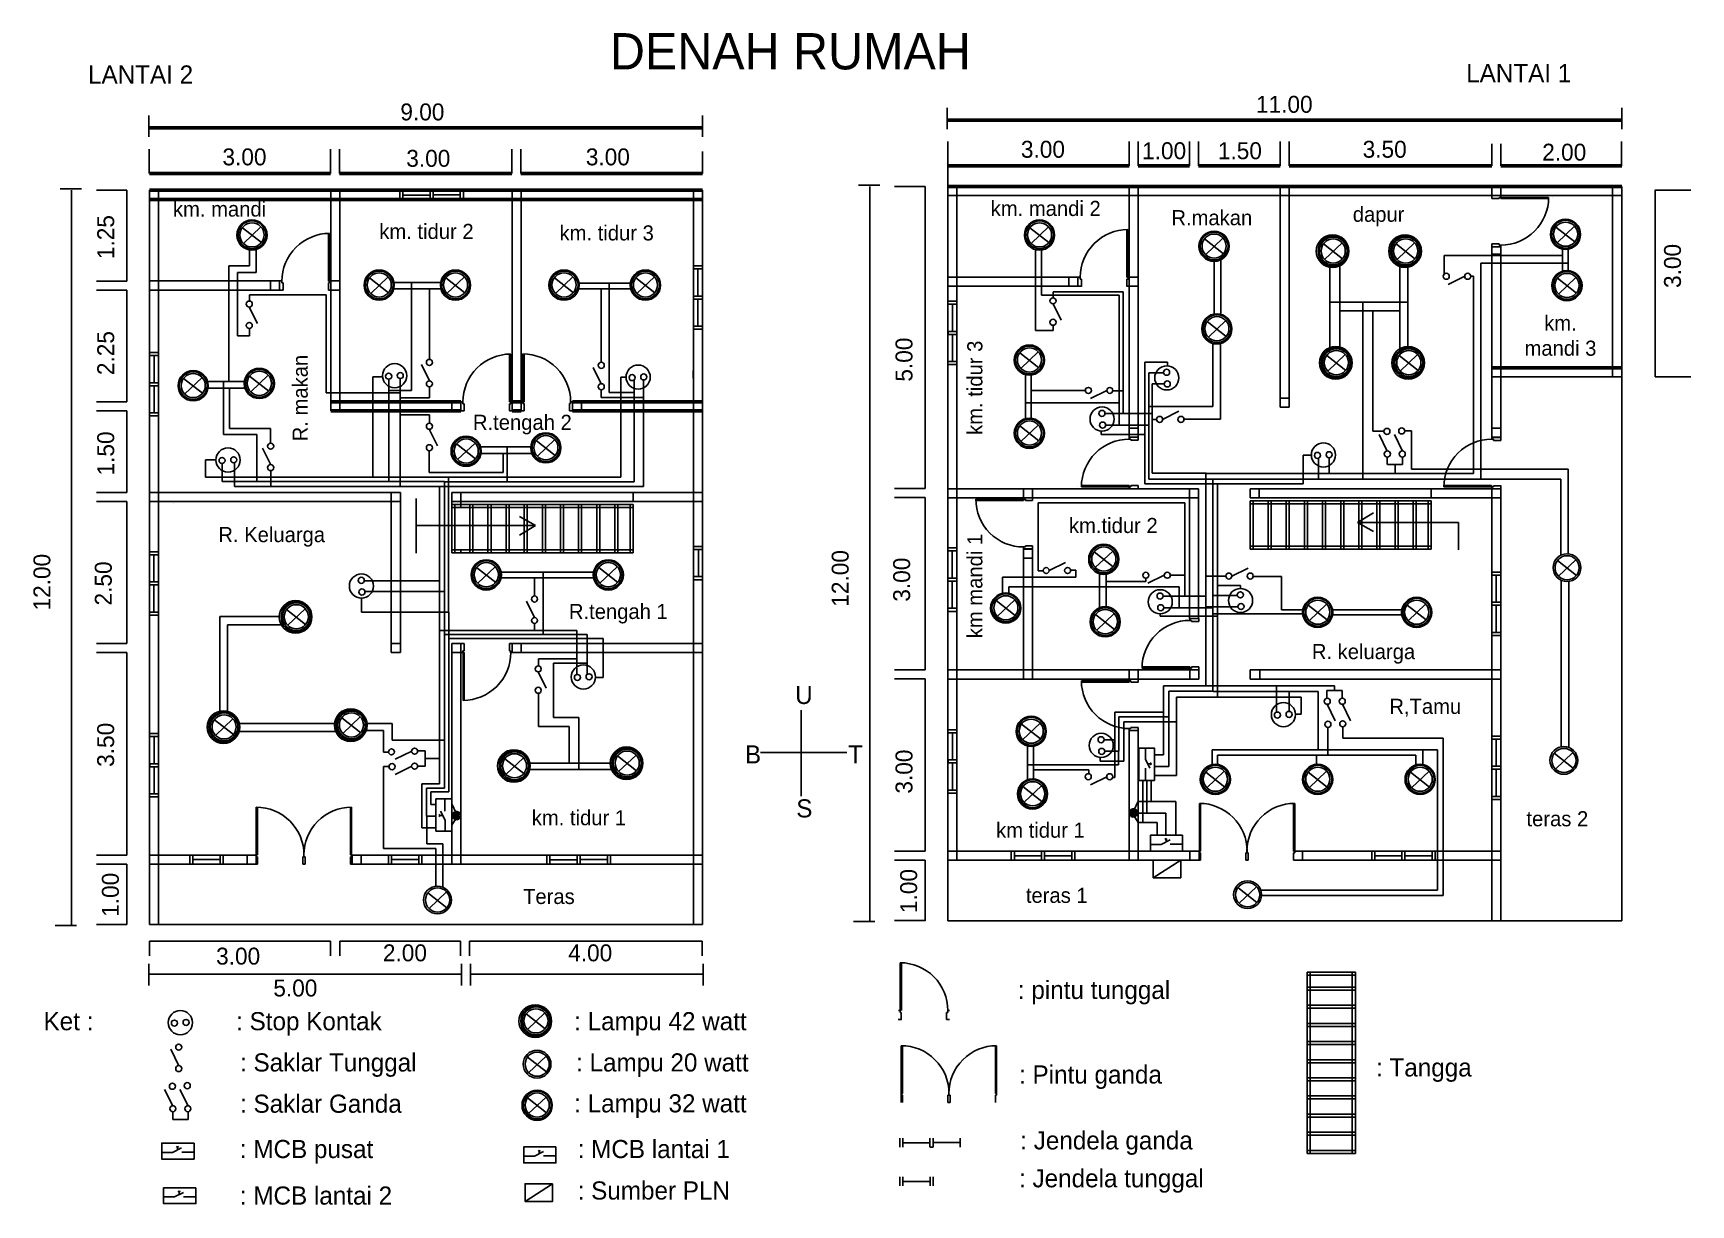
# Model space of a CAD drawing. Header units: millimetres. Extents: x 1250 to 3993, y 344 to 2283.
import ezdxf

# ---------------------------------------------------------------- set-up
doc = ezdxf.new("R2010")
doc.units = ezdxf.units.MM

msp = doc.modelspace()

# ---------------------------------------------------------------- texts
at = {"color": 7}
for s, insert, char_height, width, attachment_point in [('DENAH RUMAH', (2203.9, 2282.8), 60, 993.61, 1), ('LANTAI 2', (1340.4, 2229.4), 30, 563.491, 1), ('LANTAI 1', (3620.9, 2231.6), 30, 563.491, 1), ('11.00', (3273.1, 2179), 28, 240.553, 1), ('9.00', (1857.2, 2166.4), 28, 240.553, 1), ('3.00', (1562.8, 2092), 28, 240.553, 1), ('3.00', (1867, 2089.6), 28, 240.553, 1), ('3.00', (2164.1, 2092), 28, 240.553, 1), ('3.00', (2884.1, 2104.6), 28, 240.553, 1), ('1.00', (3084.6, 2102.2), 28, 240.553, 1), ('1.50', (3210, 2102.2), 28, 240.553, 1), ('3.50', (3449.6, 2104.6), 28, 240.553, 1), ('2.00', (3746.7, 2099.8), 28, 240.553, 1), ('km. mandi', (1558, 2004.2), 25, 563.491, 2), ('km. mandi 2', (2925.1, 2005.2), 25, 563.491, 2), ('R.makan', (3200, 1989.9), 25, 563.491, 2), ('dapur', (3476, 1995.6), 25, 563.491, 2), ('km. tidur 2', (1900.4, 1967.2), 25, 563.491, 2), ('km. tidur 3', (2198.6, 1964.7), 25, 563.491, 2), ('km.\\Pmandi 3', (3776.9, 1815.6), 25, 563.491, 2), ('R.tengah 2', (2059.1, 1651.3), 25, 563.491, 2), ('km.tidur 2', (3037, 1480.6), 25, 563.491, 2), ('R. Keluarga', (1644.3, 1465.5), 25, 563.491, 2), ('R.tengah 1', (2217.9, 1338.3), 25, 563.491, 2), ('R. keluarga', (3451, 1271.9), 25, 563.491, 2), ('R,Tamu', (3553.2, 1181.3), 25, 563.491, 2), ('km. tidur 1', (2152.7, 997), 25, 563.491, 2), ('teras 2', (3771.8, 995.3), 25, 563.491, 2), ('km tidur 1', (2916.4, 976.4), 25, 563.491, 2), ('Teras', (2103, 866.7), 25, 563.491, 2), ('teras 1', (2943.4, 868.6), 25, 563.491, 2), ('3.00', (1552.3, 769.5), 28, 240.553, 1), ('2.00', (1828.3, 774.9), 28, 240.553, 1), ('4.00', (2134.9, 774.9), 28, 240.553, 1), ('5.00', (1647, 716.7), 28, 240.553, 1), (': pintu tunggal', (2879.1, 714.6), 30, 563.491, 1), ('Ket :', (1266.7, 662.8), 30, 563.491, 1), (': Stop Kontak', (1585.4, 662.8), 30, 563.491, 1), (': Lampu 42 watt', (2144.8, 662.8), 30, 563.491, 1), (': Saklar Tunggal', (1591.9, 594.6), 30, 563.491, 1), (': Lampu 20 watt', (2148, 594.6), 30, 563.491, 1), (': Pintu ganda', (2881, 574.6), 30, 563.491, 1), (': Tangga', (3471.7, 586.3), 30, 563.491, 1), (': Saklar Ganda', (1591.9, 526.3), 30, 563.491, 1), (': Lampu 32 watt', (2144.8, 526.9), 30, 563.491, 1), (': Jendela ganda', (2883, 465.6), 30, 563.491, 1), (': MCB pusat', (1591.6, 451.3), 30, 563.491, 1), (': MCB lantai 1', (2150.6, 451.3), 30, 563.491, 1), (': Sumber PLN', (2150.6, 382.7), 30, 563.491, 1), (': Jendela tunggal', (2881, 402.9), 30, 563.491, 1), (': MCB lantai 2', (1591.6, 374.3), 30, 563.491, 1)]:
    msp.add_mtext(s, dxfattribs=dict(at, insert=insert, char_height=char_height, width=width, attachment_point=attachment_point))
at = {"color": 7, "rotation": 90}
for s, insert, char_height, width, attachment_point in [('1.25', (1355.6, 1908.8), 28, 258.553, 1), ('3.00', (3948.3, 1861.1), 28, 240.553, 1), ('2.25', (1355.6, 1716.9), 28, 258.553, 1), ('5.00', (2676.6, 1706.1), 28, 258.553, 1), ('km. tidur 3', (2795.3, 1695.9), 25, 563.491, 2), ('R. makan', (1678.9, 1678.9), 25, 563.491, 2), ('1.50', (1355.6, 1550.8), 28, 258.553, 1), ('km mandi 1', (2795.3, 1367.9), 25, 563.491, 2), ('12.00', (1250, 1327.4), 28, 258.553, 1), ('2.50', (1351.6, 1335.7), 28, 240.553, 1), ('12.00', (2571, 1333.7), 28, 258.553, 1), ('3.00', (2672.7, 1342), 28, 240.553, 1), ('3.50', (1355.5, 1068.7), 28, 240.553, 1), ('3.00', (2676.6, 1024.4), 28, 240.553, 1), ('1.00', (1363.3, 820.5), 28, 240.553, 1), ('1.00', (2684.3, 826.8), 28, 240.553, 1)]:
    msp.add_mtext(s, dxfattribs=dict(at, insert=insert, char_height=char_height, width=width, attachment_point=attachment_point))
at = {"color": 30, "char_height": 30, "width": 71.189, "attachment_point": 1}
for s, insert in [('U', (2510.5, 1202.7)), ('B', (2427.4, 1104.3)), ('T', (2598.1, 1104.3)), ('S', (2512.3, 1015))]:
    msp.add_mtext(s, dxfattribs=dict(at, insert=insert))

# ---------------------------------------------------------------- linework, layer by layer
at = {"color": 7}
for p, q in [((1441, 2146.6), (1441, 2111.2)), ((2357.2, 2146.6), (2357.2, 2111.2)), ((2762.3, 2159.2), (2762.3, 2123.8)), ((3878.6, 2159.2), (3878.6, 2123.8)), ((1441.7, 2050.6), (1441.7, 2090.7)), ((1741.7, 2050.6), (1741.7, 2090.7)), ((1756.7, 2050.6), (1756.7, 2090.7)), ((2041.7, 2050.6), (2041.7, 2090.7)), ((2056.7, 2050.6), (2056.7, 2090.7)), ((2356.9, 2050.6), (2356.9, 2087)), ((2763, 2063.2), (2763, 2103.3)), ((3063, 2063.2), (3063, 2103.3)), ((3078, 2063.2), (3078, 2103.3)), ((3163, 2063.2), (3163, 2103.3)), ((3178, 2063.2), (3178, 2103.3)), ((3313, 2063.2), (3313, 2103.3)), ((3328, 2063.2), (3328, 2103.3)), ((3663.3, 2063.2), (3663.3, 2099.6)), ((3678.3, 2063.2), (3678.3, 2099.6)), ((3878, 2063.2), (3878, 2103.3)), ((2650.8, 2031.4), (2615.4, 2031.4)), ((1329.7, 2025), (1294.3, 2025)), ((1404.6, 2022.8), (1354.1, 2022.8)), ((1404.6, 2022.7), (1404.6, 1872.3)), ((1442.2, 2022.7), (1442.2, 807.7)), ((1457.2, 2022.7), (1457.2, 807.7)), ((1742.2, 1657.7), (1742.2, 2022.7)), ((1757.2, 1657.7), (1757.2, 2022.7)), ((2042.2, 1657.7), (2042.2, 2022.7)), ((2057.2, 1657.7), (2057.2, 2022.7)), ((2342.2, 1522.7), (2342.2, 2022.7)), ((2357.2, 1522.7), (2357.2, 2022.7)), ((2725.7, 2029.2), (2675.1, 2029.2)), ((2725.7, 2029), (2725.7, 1529.2)), ((3878.2, 2014), (2763, 2014)), ((2763.2, 2029), (2763.2, 814)), ((2778.2, 2029), (2778.2, 914)), ((3063.2, 1614), (3063.2, 2029)), ((3078.2, 1614), (3078.2, 2029)), ((3313.2, 1664), (3313.2, 2029)), ((3328.2, 1664), (3328.2, 2029)), ((3663.2, 2014), (3663.2, 2029)), ((3678.3, 2014), (3663.3, 2014)), ((3663.3, 2014), (3663.3, 2009)), ((3675.3, 2009), (3663.3, 2009)), ((3678.3, 2011), (3675.3, 2011)), ((3675.3, 2011), (3675.3, 2009)), ((3678.2, 2014), (3678.2, 2029)), ((3678.3, 2014), (3678.3, 2011)), ((3678.3, 2008.9), (3678.3, 2010.9)), ((3763.3, 2010.9), (3763.3, 2010.9)), ((3763.3, 2010.9), (3763.3, 2010.9)), ((3863.2, 1713.8), (3863.2, 2029)), ((3878.2, 813.8), (3878.2, 2029)), ((3933.9, 1714.2), (3933.9, 2023.3)), ((3933.9, 2023.1), (3992.7, 2023.1)), ((3663.2, 1614), (3663.2, 1929)), ((3678.2, 1929), (3663.2, 1929)), ((3675.3, 1934), (3663.3, 1934)), ((3663.3, 1934), (3663.3, 1929)), ((3678.3, 1929), (3663.3, 1929)), ((3675.3, 1934), (3675.3, 1932)), ((3678.3, 1932), (3675.3, 1932)), ((3678.2, 1614), (3678.2, 1929)), ((3678.3, 1932), (3678.3, 1929)), ((3678.6, 1917.2), (3663.6, 1917.2)), ((1404.6, 1872.3), (1354.1, 1872.3)), ((1661.2, 1872.7), (1442, 1872.7)), ((1642.2, 1857.7), (1642.2, 1872.7)), ((1657.2, 1857.7), (1657.2, 1872.7)), ((1661.2, 1872.4), (1661.2, 1869.4)), ((1663.2, 1869.4), (1661.2, 1869.4)), ((1663.2, 1869.4), (1663.2, 1857.4)), ((1738.2, 1869.4), (1738.2, 1857.4)), ((1740.2, 1869.4), (1738.2, 1869.4)), ((1757.2, 1872.7), (1740.2, 1872.7)), ((1740.2, 1872.4), (1740.2, 1869.4)), ((2982.3, 1879), (2763, 1879)), ((2963.2, 1864), (2963.2, 1879)), ((2978.2, 1864), (2978.2, 1879)), ((2982.3, 1878.7), (2982.3, 1875.7)), ((2984.3, 1875.7), (2982.3, 1875.7)), ((2984.3, 1875.7), (2984.3, 1863.7)), ((3061.3, 1875.7), (3059.3, 1875.7)), ((3059.3, 1875.7), (3059.3, 1863.7)), ((3078.2, 1879), (3061.2, 1879)), ((3061.3, 1878.7), (3061.3, 1875.7)), ((1404.6, 1857.3), (1354.1, 1857.3)), ((1404.6, 1857.3), (1404.6, 1672.8)), ((1663.2, 1857.7), (1442, 1857.7)), ((1757.2, 1857.7), (1738.2, 1857.7)), ((2984.3, 1864), (2763, 1864)), ((3078.2, 1864), (3059.3, 1864)), ((2763.2, 1714), (2763, 1714)), ((3878.2, 1714), (3663.2, 1714)), ((3933.9, 1714.1), (3992.7, 1714.1)), ((3328.2, 1679), (3313.2, 1679)), ((1404.6, 1672.8), (1354.1, 1672.8)), ((1404.6, 1657.8), (1354.1, 1657.8)), ((1404.6, 1657.8), (1404.6, 1522.8)), ((1942.2, 1657.7), (1942.2, 1672.7)), ((1957.2, 1657.7), (1957.2, 1672.7)), ((1960.8, 1672.6), (1957.8, 1672.6)), ((1962.8, 1657.6), (1957.8, 1657.6)), ((1962.8, 1669.6), (1960.8, 1669.6)), ((1962.8, 1669.6), (1962.8, 1657.6)), ((2057.2, 1672.6), (2037.7, 1672.6)), ((2042.7, 1657.6), (2037.7, 1657.6)), ((2037.8, 1669.6), (2037.8, 1657.6)), ((2039.8, 1669.6), (2037.8, 1669.6)), ((2039.8, 1672.6), (2039.8, 1669.6)), ((2057, 1672.9), (2061.9, 1672.9)), ((2057, 1657.9), (2062, 1657.9)), ((2059.9, 1672.9), (2059.9, 1669.9)), ((2059.9, 1669.9), (2061.9, 1669.9)), ((2061.9, 1669.9), (2061.9, 1657.9)), ((2136.9, 1669.9), (2136.9, 1657.9)), ((2136.9, 1669.9), (2138.9, 1669.9)), ((2136.9, 1657.9), (2141.9, 1657.9)), ((2138.9, 1672.9), (2138.9, 1669.9)), ((2138.9, 1672.9), (2141.9, 1672.9)), ((2142.2, 1657.7), (2142.2, 1672.7)), ((2157.2, 1657.7), (2157.2, 1672.7)), ((3328.2, 1664), (3313.2, 1664)), ((3078.2, 1629), (3063.2, 1629)), ((3678.2, 1629), (3663.2, 1629)), ((3078.2, 1614), (3063.2, 1614)), ((3063.2, 1614), (3078.2, 1614)), ((3063.2, 1611), (3063.2, 1614)), ((3063.2, 1611), (3066.2, 1611)), ((3066.2, 1609), (3066.2, 1611)), ((3066.2, 1609), (3078.2, 1609)), ((3078.2, 1609), (3078.2, 1614)), ((3660, 1614.1), (3660, 1614.1)), ((3660, 1614.1), (3660, 1614.1)), ((3663, 1613.9), (3678, 1613.9)), ((3663.1, 1613.9), (3678.1, 1613.9)), ((3663.1, 1610.9), (3663.1, 1613.9)), ((3663.1, 1610.9), (3666.1, 1610.9)), ((3678.2, 1614), (3663.2, 1614)), ((3666.1, 1608.9), (3666.1, 1610.9)), ((3666.1, 1608.9), (3678.1, 1608.9)), ((3678.1, 1608.9), (3678.1, 1613.9)), ((1404.6, 1522.8), (1354.1, 1522.8)), ((1857.2, 1522.7), (1442, 1522.7)), ((1842.2, 1522.7), (1842.2, 1257.7)), ((1857.2, 1522.7), (1857.2, 1257.7)), ((1942.2, 1522.7), (2257.2, 1522.7)), ((2357.2, 1522.7), (1942.2, 1522.7)), ((1942.2, 1522.7), (1942.2, 1507.7)), ((1942.2, 1422.7), (1942.2, 1522.7)), ((1942.4, 1507.7), (1942.4, 1522.7)), ((1957.2, 1507.7), (1957.2, 1522.7)), ((1957.2, 1497.7), (1957.2, 1522.7)), ((2242.2, 1522.7), (2242.2, 1507.7)), ((2342.2, 807.7), (2342.2, 1522.7)), ((2357, 1522.7), (2357, 1522.7)), ((2357.2, 807.7), (2357.2, 1522.7)), ((2725.7, 1529.2), (2675.1, 1529.2)), ((2725.7, 1514.2), (2675.1, 1514.2)), ((2725.7, 1514.2), (2725.7, 1229.2)), ((3178.2, 1529), (2763, 1529)), ((3178.2, 1514), (2763, 1514)), ((2803.4, 1511.4), (2803.4, 1511.4)), ((2803.4, 1511.4), (2803.4, 1511.4)), ((2888.4, 1511.4), (2809.4, 1511.4)), ((2809.4, 1509.4), (2888.4, 1509.4)), ((2888.2, 1529), (2888.2, 1514)), ((2888.4, 1514.3), (2888.4, 1511.3)), ((2888.4, 1511.5), (2891.4, 1511.5)), ((2888.4, 1509.4), (2888.4, 1511.4)), ((2891.4, 1511.5), (2891.4, 1509.5)), ((2891.4, 1509.5), (2903.4, 1509.5)), ((2903.2, 1529), (2903.2, 1514)), ((2903.4, 1514.4), (2903.4, 1509.4)), ((2978.2, 1532), (2978.2, 1532)), ((2978.2, 1532), (2978.2, 1532)), ((3063.2, 1532), (3066.2, 1532)), ((3063.2, 1529), (3063.2, 1532)), ((3063.2, 1529), (3078.2, 1529)), ((3066.2, 1534), (3078.2, 1534)), ((3066.2, 1532), (3066.2, 1534)), ((3078.2, 1529), (3078.2, 1534)), ((3163.2, 1529), (3163.2, 1314)), ((3178.2, 1529), (3178.2, 1314)), ((3263.2, 1529), (3263.2, 1514)), ((3263.2, 1529), (3578.2, 1529)), ((3678.2, 1529), (3263.2, 1529)), ((3263.2, 1514), (3578.2, 1514)), ((3678.2, 1514), (3263.2, 1514)), ((3263.2, 1509), (3263.2, 1429)), ((3563.2, 1509), (3263.2, 1509)), ((3263.5, 1514), (3263.5, 1529)), ((3268.2, 1509), (3268.2, 1429)), ((3278.2, 1514), (3278.2, 1529)), ((3293.2, 1509), (3293.2, 1429)), ((3298.2, 1509), (3298.2, 1429)), ((3323.2, 1509), (3323.2, 1429)), ((3328.2, 1509), (3328.2, 1429)), ((3353.2, 1509), (3353.2, 1429)), ((3358.2, 1509), (3358.2, 1429)), ((3383.2, 1509), (3383.2, 1429)), ((3388.2, 1509), (3388.2, 1429)), ((3413.2, 1509), (3413.2, 1429)), ((3418.2, 1509), (3418.2, 1429)), ((3443.2, 1509), (3443.2, 1429)), ((3448.2, 1509), (3448.2, 1429)), ((3473.2, 1509), (3473.2, 1429)), ((3478.2, 1509), (3478.2, 1429)), ((3503.2, 1509), (3503.2, 1429)), ((3508.2, 1509), (3508.2, 1429)), ((3533.2, 1509), (3533.2, 1429)), ((3538.2, 1509), (3538.2, 1429)), ((3558.2, 1509), (3558.2, 1429)), ((3563.2, 1529), (3563.2, 1514)), ((3563.2, 1509), (3563.2, 1429)), ((3578, 1532), (3578, 1532)), ((3578, 1532), (3578, 1532)), ((3663.1, 1529), (3663.1, 1532)), ((3663.1, 1531.9), (3666.1, 1531.9)), ((3663.2, 814), (3663.2, 1529)), ((3666.1, 1533.9), (3678.1, 1533.9)), ((3666.1, 1531.9), (3666.1, 1533.9)), ((3678.1, 1529), (3678.1, 1534)), ((3678.2, 814), (3678.2, 1529)), ((1404.6, 1507.8), (1354.1, 1507.8)), ((1404.6, 1507.8), (1404.6, 1272.8)), ((1857.2, 1507.7), (1442, 1507.7)), ((1482.3, 1505.1), (1482.3, 1505.1)), ((1482.3, 1505.1), (1482.3, 1505.1)), ((1942.2, 1507.7), (2257.2, 1507.7)), ((2357.2, 1507.7), (1942.2, 1507.7)), ((1942.2, 1502.7), (1942.2, 1422.7)), ((2242.2, 1502.7), (1942.2, 1502.7)), ((2242.2, 1497.7), (1942.2, 1497.7)), ((1947.2, 1502.7), (1947.2, 1422.7)), ((1972.2, 1502.7), (1972.2, 1422.7)), ((1977.2, 1502.7), (1977.2, 1422.7)), ((2002.2, 1502.7), (2002.2, 1422.7)), ((2007.2, 1502.7), (2007.2, 1422.7)), ((2032.2, 1502.7), (2032.2, 1422.7)), ((2037.2, 1502.7), (2037.2, 1422.7)), ((2062.2, 1502.7), (2062.2, 1422.7)), ((2067.2, 1502.7), (2067.2, 1422.7)), ((2092.2, 1502.7), (2092.2, 1422.7)), ((2097.2, 1502.7), (2097.2, 1422.7)), ((2122.2, 1502.7), (2122.2, 1422.7)), ((2127.2, 1502.7), (2127.2, 1422.7)), ((2152.2, 1502.7), (2152.2, 1422.7)), ((2157.2, 1502.7), (2157.2, 1422.7)), ((2182.2, 1502.7), (2182.2, 1422.7)), ((2187.2, 1502.7), (2187.2, 1422.7)), ((2212.2, 1502.7), (2212.2, 1422.7)), ((2217.2, 1502.7), (2217.2, 1422.7)), ((2237.2, 1502.7), (2237.2, 1422.7)), ((2242.2, 1502.7), (2242.2, 1422.7)), ((3563.2, 1504), (3263.2, 1504)), ((2242.2, 1427.7), (1942.2, 1427.7)), ((1957.2, 1422.7), (1957.2, 1427.7)), ((2888.2, 1429), (2888.2, 1214)), ((2903.2, 1429), (2888.2, 1429)), ((2888.4, 1432.5), (2891.4, 1432.5)), ((2888.4, 1432.5), (2888.4, 1429.5)), ((2888.4, 1429.5), (2903.4, 1429.5)), ((2888.4, 1429.4), (2903.4, 1429.4)), ((2891.4, 1434.5), (2903.4, 1434.5)), ((2891.4, 1434.5), (2891.4, 1432.5)), ((2903.2, 1429), (2903.2, 1214)), ((2903.4, 1434.5), (2903.4, 1429.5)), ((3563.2, 1434), (3263.2, 1434)), ((3563.2, 1429), (3263.2, 1429)), ((2242.2, 1422.7), (1942.2, 1422.7)), ((2903.2, 1414), (2888.2, 1414)), ((3163.5, 1314), (3178.5, 1314)), ((3163.5, 1314), (3178.5, 1314)), ((3163.5, 1311), (3163.5, 1314)), ((3163.5, 1311), (3166.5, 1311)), ((3166.5, 1309), (3166.5, 1311)), ((3166.5, 1309), (3178.5, 1309)), ((3178.5, 1309), (3178.5, 1314)), ((1404.6, 1272.8), (1354.1, 1272.8)), ((1857.2, 1272.7), (1842.2, 1272.7)), ((1942.2, 907.7), (1942.2, 1272.7)), ((1962.8, 1272.7), (1942.2, 1272.7)), ((1957.2, 907.7), (1957.2, 1272.7)), ((1962.8, 1260.7), (1962.8, 1272.7)), ((2357.2, 1272.7), (2037.8, 1272.7)), ((2037.8, 1260.7), (2037.8, 1272.7)), ((2042.2, 1257.7), (2042.2, 1272.7)), ((2057.2, 1257.7), (2057.2, 1272.7)), ((1404.6, 1257.8), (1354.1, 1257.8)), ((1404.6, 1257.8), (1404.6, 922.8)), ((1857.2, 1257.7), (1842.2, 1257.7)), ((1960.8, 1257.7), (1942.2, 1257.7)), ((1960.8, 1257.5), (1960.8, 1260.7)), ((1960.8, 1260.7), (1962.8, 1260.7)), ((1962.9, 1257.7), (1960.9, 1257.7)), ((2037.8, 1260.7), (2039.7, 1260.7)), ((2039.7, 1260.7), (2039.7, 1257.5)), ((2357.2, 1257.7), (2039.7, 1257.7)), ((2725.7, 1229.2), (2675.1, 1229.2)), ((2725.7, 1214.2), (2675.1, 1214.2)), ((2725.7, 1214.2), (2725.7, 929.2)), ((3178.6, 1229), (2763, 1229)), ((2763.2, 1229), (3078.2, 1229)), ((2763.2, 1214), (3078.2, 1214)), ((2763.2, 1214), (3178.6, 1214)), ((3063.2, 1229), (3063.2, 1214)), ((3063.2, 1229), (3078.3, 1229)), ((3063.2, 1214), (3078.2, 1214)), ((3063.2, 1214), (3063.2, 1211)), ((3063.2, 1211), (3066.2, 1211)), ((3063.2, 1209), (3063.2, 1211)), ((3066.2, 1211), (3066.2, 1209)), ((3066.2, 1209), (3078.2, 1209)), ((3078.2, 1229), (3078.2, 1214)), ((3078.2, 1214), (3078.2, 1209)), ((3078.5, 1232), (3078.5, 1232)), ((3078.5, 1232), (3078.5, 1232)), ((3163.5, 1229.1), (3163.5, 1232.1)), ((3163.5, 1232), (3166.5, 1232)), ((3163.5, 1214), (3163.5, 1229)), ((3166.5, 1234), (3178.5, 1234)), ((3166.5, 1232), (3166.5, 1234)), ((3178.5, 1229.1), (3178.5, 1234.1)), ((3178.6, 1214), (3178.6, 1229)), ((3678.2, 1229), (3263.2, 1229)), ((3678.2, 1214), (3263.2, 1214)), ((3263.5, 1214), (3263.5, 1229)), ((3263.5, 1214), (3263.5, 1229)), ((3279.4, 1214), (3279.4, 1229)), ((3063.2, 1132), (3066.2, 1132)), ((3063.2, 1132), (3063.2, 1129)), ((3063.2, 1129), (3063.2, 914)), ((3063.2, 1129), (3078.2, 1129)), ((3063.2, 1129), (3078.2, 1129)), ((3066.2, 1134), (3078.2, 1134)), ((3066.2, 1134), (3066.2, 1132)), ((3078.2, 1134), (3078.2, 1129)), ((3078.2, 1129), (3078.2, 914)), ((1404.6, 922.8), (1354.1, 922.8)), ((1404.6, 907.8), (1354.1, 907.8)), ((1404.6, 907.8), (1404.6, 807.7)), ((1442.2, 922.7), (1618.7, 922.7)), ((1442.2, 907.7), (1620.7, 907.7)), ((1603.7, 922.7), (1603.7, 907.7)), ((1618.7, 922.9), (1618.7, 907.7)), ((1618.7, 919.9), (1620.7, 919.9)), ((1620.7, 919.9), (1620.7, 907.7)), ((1695.7, 919.9), (1695.7, 907.7)), ((1695.7, 919.9), (1697.7, 919.9)), ((1699.6, 907.7), (1695.7, 907.7)), ((1699.6, 919.9), (1697.6, 919.9)), ((1699.6, 919.9), (1699.6, 907.7)), ((1774.6, 919.9), (1774.6, 907.7)), ((1776.6, 919.9), (1774.6, 919.9)), ((2357.1, 907.7), (1774.6, 907.7)), ((1776.6, 922.9), (1776.6, 919.9)), ((2357.1, 922.7), (1776.6, 922.7)), ((1777.2, 922.7), (1858, 922.7)), ((1777.2, 907.7), (1777.2, 922.7)), ((1777.2, 907.7), (1860.3, 907.7)), ((1792.2, 907.7), (1792.2, 922.7)), ((2725.7, 929.2), (2675.1, 929.2)), ((2725.7, 914.2), (2675.1, 914.2)), ((2725.7, 914.2), (2725.7, 814)), ((2763.2, 929), (3179, 929)), ((2763.2, 914), (3181.3, 914)), ((3163.5, 929), (3163.5, 914)), ((3179, 929), (3179, 914)), ((3179.3, 929.2), (3179.3, 926.2)), ((3179.3, 926.2), (3181.3, 926.2)), ((3181.3, 926.2), (3181.3, 914)), ((3256.3, 926.2), (3256.3, 914)), ((3256.3, 926.2), (3258.3, 926.2)), ((3260.2, 914), (3256.3, 914)), ((3260.2, 926.2), (3258.2, 926.2)), ((3260.2, 926.2), (3260.2, 914)), ((3335.2, 926.2), (3335.2, 914)), ((3337.2, 926.2), (3335.2, 926.2)), ((3678.1, 914), (3335.2, 914)), ((3337.2, 929.2), (3337.2, 926.2)), ((3678.1, 929), (3337.2, 929)), ((3349.9, 929), (3349.9, 914)), ((1321.2, 806.2), (1285.8, 806.2)), ((1404.6, 807.8), (1354.1, 807.8)), ((1442.2, 807.7), (2357.2, 807.7)), ((2642.2, 812.5), (2606.8, 812.5)), ((2725.7, 814.2), (2675.1, 814.2)), ((2763.2, 814), (3878.2, 814)), ((1441.8, 780), (1441.8, 755.8)), ((1442.2, 780), (1741.8, 780)), ((1741.8, 780), (1741.8, 755.8)), ((1756.8, 780), (1756.8, 755.8)), ((1756.8, 780), (1956.8, 780)), ((1956.8, 780), (1956.8, 755.8)), ((1971.8, 780), (1971.8, 755.8)), ((1971.8, 780), (2356.8, 780)), ((2356.8, 780), (2356.8, 755.8)), ((1441, 742.5), (1441, 707.1)), ((1958.3, 742.5), (1958.3, 707.1)), ((1973.3, 742.5), (1973.3, 707.1)), ((2358.3, 742.5), (2358.3, 707.1)), ((1442.2, 725.9), (1958.3, 725.9)), ((1973.3, 725.9), (2358.3, 725.9)), ((3357.5, 729.1), (3437.5, 729.1)), ((3357.5, 729.1), (3357.5, 429.1)), ((3357.5, 724.1), (3437.5, 724.1)), ((3362.5, 729.1), (3362.5, 429.1)), ((3432.5, 729.1), (3432.5, 429.1)), ((3437.5, 729.1), (3437.5, 429.1)), ((3357.5, 704.1), (3437.5, 704.1)), ((3357.5, 699.1), (3437.5, 699.1)), ((3357.5, 674.1), (3437.5, 674.1)), ((3357.5, 669.1), (3437.5, 669.1)), ((3357.5, 644.1), (3437.5, 644.1)), ((3357.5, 639.1), (3437.5, 639.1)), ((3357.5, 614.1), (3437.5, 614.1)), ((3357.5, 609.1), (3437.5, 609.1)), ((3357.5, 584.1), (3437.5, 584.1)), ((3357.5, 579.1), (3437.5, 579.1)), ((3357.5, 554.1), (3437.5, 554.1)), ((3357.5, 549.1), (3437.5, 549.1)), ((2685.7, 528.1), (2685.7, 513.1)), ((2686, 528.2), (2686, 525.2)), ((2686, 525.2), (2688, 525.2)), ((2688, 525.2), (2688, 513.1)), ((2763, 525.2), (2763, 513.1)), ((2763, 525.2), (2765, 525.2)), ((2766.9, 525.3), (2764.9, 525.3)), ((2766.9, 525.3), (2766.9, 513.1)), ((2841.9, 525.3), (2841.9, 513.1)), ((2843.9, 525.3), (2841.9, 525.3)), ((2843.9, 528.3), (2843.9, 525.3)), ((3357.5, 524.1), (3437.5, 524.1)), ((2766.9, 513.1), (2763, 513.1)), ((3357.5, 519.1), (3437.5, 519.1)), ((3357.5, 494.1), (3437.5, 494.1)), ((3357.5, 489.1), (3437.5, 489.1)), ((3357.5, 464.1), (3437.5, 464.1)), ((3357.5, 459.1), (3437.5, 459.1)), ((3357.5, 434.1), (3437.5, 434.1)), ((3357.5, 429.1), (3437.5, 429.1))]:
    msp.add_line(p, q, dxfattribs=at)
at = {"color": 7, "lineweight": 53}
for p, q in [((2357.2, 2126.1), (1442, 2126.1)), ((3878.5, 2138.7), (2763.3, 2138.7)), ((3063, 2063.2), (2763.3, 2063.2)), ((3163, 2063.2), (3078, 2063.2)), ((3313, 2063.2), (3178, 2063.2)), ((3663.3, 2063.2), (3328, 2063.2)), ((3878.5, 2063.2), (3678.3, 2063.2)), ((1741.7, 2050.6), (1442, 2050.6)), ((2041.7, 2050.6), (1756.7, 2050.6)), ((2356.9, 2050.6), (2056.7, 2050.6)), ((2357.2, 2022.7), (1442, 2022.7)), ((2357.2, 2007.7), (1442, 2007.7)), ((3878.2, 2029), (2763, 2029)), ((3878.2, 1729), (3663.2, 1729)), ((1957.2, 1672.7), (1742.2, 1672.7)), ((1957.2, 1657.7), (1742.2, 1657.7)), ((2057.2, 1672.7), (2042.2, 1672.7)), ((2057.2, 1657.7), (2042.2, 1657.7)), ((2357.2, 1672.7), (2142.2, 1672.7)), ((2357.2, 1657.7), (2142.2, 1657.7))]:
    msp.add_line(p, q, dxfattribs=at)
at = {"color": 2}
for p, q in [((2763, 2028.8), (2763, 2063.2)), ((1607.3, 1924.1), (1607.3, 1897.6)), ((2918.3, 1849.2), (2918.3, 1923.8)), ((3789.9, 1889.8), (3789.9, 1925.3)), ((1607.3, 1897.6), (1573.4, 1897.6)), ((1573.4, 1897.6), (1573.4, 1706.4)), ((3203.6, 1817.8), (3203.6, 1905.1)), ((3395.2, 1895.7), (3395.2, 1762.3)), ((3524.1, 1895.2), (3524.1, 1764)), ((3645.2, 1544.8), (3645.2, 1901.9)), ((3645.2, 1901.9), (3789.7, 1901.9)), ((1846.2, 1870.1), (1923.8, 1870.1)), ((1875.6, 1691.7), (1875.6, 1869.7)), ((2152.6, 1868.8), (2238, 1868.8)), ((2202.6, 1688.2), (2202.6, 1868.8)), ((3046.6, 1849.2), (2918.3, 1849.2)), ((3046.6, 1671.3), (3046.6, 1849.2)), ((3395.2, 1837.7), (3524.1, 1837.7)), ((3449.7, 1544.8), (3449.7, 1837.5)), ((3201.4, 1665), (3201.4, 1769.3)), ((1538.3, 1706.3), (1599.2, 1706.3)), ((1564.3, 1618.9), (1564.3, 1706.4)), ((1838, 1710.1), (1838, 1540.6)), ((2244.1, 1540.5), (2244.1, 1709.3)), ((2891.9, 1717.6), (2891.9, 1644.7)), ((3095.7, 1544.8), (3095.7, 1720.9)), ((3095.7, 1720.9), (3120.3, 1720.9)), ((1837.9, 1691.7), (1875.6, 1691.7)), ((2244, 1688.2), (2202.6, 1688.2)), ((3046.7, 1670.9), (2891.9, 1670.9)), ((3046.7, 1634.3), (3046.7, 1670.9)), ((3095.8, 1665), (3201.4, 1665)), ((1619.9, 1618.9), (1564.3, 1618.9)), ((1619.9, 1540.6), (1619.9, 1618.9)), ((3024.1, 1634.1), (3095.7, 1634.1)), ((1989.7, 1598.4), (2073.3, 1598.4)), ((2033.9, 1540.6), (2033.9, 1598.4)), ((1562.4, 1540.6), (1562.4, 1570.7)), ((3376.7, 1544.7), (3376.7, 1579.2)), ((1930, 1540.6), (1562.4, 1540.6)), ((1930, 1359.1), (1930, 1540.6)), ((1930, 1540.5), (2244.1, 1540.5)), ((3201.8, 1544.8), (3095.7, 1544.8)), ((3201.7, 1193.8), (3201.7, 1544.7)), ((3201.7, 1544.7), (3376.7, 1544.7)), ((3376.7, 1544.8), (3449.7, 1544.8)), ((3449.7, 1544.8), (3645.2, 1544.8)), ((3645.4, 1544.7), (3777.4, 1544.7)), ((3777.4, 1544.7), (3777.4, 1418.8)), ((2023.7, 1390.6), (2176.9, 1390.6)), ((2093.7, 1287.8), (2093.7, 1390.6)), ((3014.3, 1388.3), (3014.3, 1331.5)), ((3778.1, 1377.1), (3778.1, 1101.2)), ((1930.4, 1358.7), (1798.5, 1358.7)), ((1930.4, 1033.3), (1930.4, 1358.7)), ((3014.1, 1366.5), (2864, 1366.5)), ((2864, 1366.5), (2864, 1355.9)), ((3145.8, 1366.6), (3014.3, 1366.6)), ((3145.8, 1331.8), (3145.8, 1366.6)), ((3242.5, 1352.4), (3201.6, 1352.4)), ((3120.2, 1331.7), (3201.6, 1331.7)), ((3201.8, 1321.7), (3350.6, 1321.7)), ((3399.6, 1320), (3514.2, 1320)), ((1570.9, 1161.3), (1570.9, 1303.8)), ((1570.9, 1303.8), (1660.7, 1303.8)), ((1930.4, 1287.7), (2166.1, 1287.7)), ((2166.1, 1287.7), (2166.1, 1221.2)), ((2166.3, 1240.5), (2110.6, 1240.5)), ((2110.6, 1240.5), (2110.6, 1150.3)), ((3129.1, 1069.2), (3129.1, 1193.8)), ((3129.1, 1193.8), (3201.7, 1193.8)), ((3202, 1193.6), (3328, 1193.6)), ((3328, 1193.6), (3328, 1160.1)), ((3328.2, 1193.4), (3375.9, 1193.4)), ((3375.9, 1193.4), (3375.9, 1096.8)), ((1590.8, 1140.3), (1748.6, 1140.3)), ((1843.4, 1140.2), (1801.9, 1140.2)), ((1843.4, 1113.1), (1843.4, 1140.2)), ((2110.6, 1150.3), (2152.7, 1150.3)), ((2152.7, 1150.3), (2152.7, 1064.1)), ((3129, 1151.4), (3045.9, 1151.4)), ((3045.9, 1151.4), (3045.9, 1094.5)), ((1930.3, 1113.1), (1843.4, 1113.1)), ((2894.9, 1103.1), (2894.9, 1047.2)), ((3045.7, 1071.8), (2894.9, 1071.8)), ((3045.9, 1094.5), (3022.4, 1094.5)), ((3045.7, 1094.4), (3045.7, 1071.8)), ((3200.4, 1072.2), (3200.4, 1096.7)), ((3200.4, 1096.7), (3549, 1096.7)), ((3549, 1096.7), (3549, 1072.5)), ((3549, 1096.7), (3573.7, 1096.7)), ((3573.7, 1096.7), (3573.7, 864.6)), ((2071.1, 1064.2), (2206.1, 1064.2)), ((3092.3, 992.4), (3092.3, 1046.1)), ((3105.7, 1069.2), (3129.1, 1069.2)), ((1900.7, 987), (1900.7, 1033.3)), ((1900.7, 1033.3), (1930.4, 1033.3)), ((3078.3, 992.1), (3074.3, 992.1)), ((3078.2, 992.1), (3123.7, 992.1)), ((3123.7, 992.1), (3123.7, 955.5)), ((1915.8, 987), (1900.7, 987)), ((1900.8, 986.9), (1900.8, 941.4)), ((1900.8, 941.4), (1927.4, 941.4)), ((1927.4, 941.4), (1927.4, 869.4)), ((3573.7, 864.6), (3280.6, 864.6))]:
    msp.add_line(p, q, dxfattribs=at)
at = {"color": 7, "lineweight": -3}
for p, q in [((1312.8, 2022.7), (1312.8, 807.7)), ((2633.9, 2029), (2633.9, 814))]:
    msp.add_line(p, q, dxfattribs=at)
at = {"color": 226}
for p, q in [((1856.4, 2022.6), (1856.4, 2007.6)), ((1861.4, 2022.6), (1861.4, 2007.6)), ((1861.4, 2014.9), (1906.4, 2014.9)), ((1903.2, 2008.5), (1903.2, 2008.3)), ((1906.4, 2022.6), (1906.4, 2007.6)), ((1911.4, 2022.6), (1911.4, 2007.6)), ((1911.4, 2015), (1956.5, 2015)), ((1956.4, 2022.6), (1956.4, 2007.6)), ((1961.4, 2022.6), (1961.4, 2007.6)), ((1738.2, 1951.4), (1738.2, 1872.4)), ((1740.2, 1872.4), (1740.2, 1951.4)), ((2357.2, 1897.7), (2342.2, 1897.7)), ((1738.2, 1872.4), (1740.2, 1872.4)), ((2357.2, 1892.7), (2342.2, 1892.7)), ((2349.4, 1892.7), (2349.4, 1847.7)), ((2357.2, 1847.7), (2342.2, 1847.7)), ((2357.2, 1842.7), (2342.2, 1842.7)), ((2343, 1850.9), (2342.9, 1850.9)), ((2349.6, 1842.7), (2349.6, 1797.6)), ((2357.2, 1797.7), (2342.2, 1797.7)), ((2357.2, 1792.7), (2342.2, 1792.7)), ((1457.5, 1754.4), (1442.5, 1754.4)), ((1457.5, 1749.4), (1442.5, 1749.4)), ((1449.8, 1749.4), (1449.8, 1704.4)), ((1457.5, 1704.4), (1442.5, 1704.4)), ((1443.4, 1707.7), (1443.2, 1707.7)), ((1457.5, 1699.4), (1442.5, 1699.4)), ((1449.9, 1699.4), (1449.9, 1654.4)), ((1457.5, 1654.4), (1442.5, 1654.4)), ((1457.5, 1649.4), (1442.5, 1649.4)), ((2358.5, 1433.4), (2343.5, 1433.4)), ((2358.5, 1428.4), (2343.5, 1428.4)), ((2350.8, 1427.9), (2350.8, 1383.7)), ((1456.9, 1419.6), (1441.9, 1419.6)), ((1457.6, 1424.6), (1442.6, 1424.6)), ((1449.2, 1419.1), (1449.2, 1374.9)), ((1456.9, 1374.6), (1441.9, 1374.6)), ((1442, 1374.5), (1442, 1369.4)), ((2358.5, 1383.4), (2343.5, 1383.4)), ((2358.5, 1378.4), (2343.5, 1378.4)), ((1456.9, 1369.6), (1441.9, 1369.6)), ((1449.3, 1369.6), (1449.3, 1324.6)), ((1456.9, 1324.6), (1441.9, 1324.6)), ((1456.9, 1319.6), (1441.9, 1319.6)), ((1457.4, 1123.8), (1442.4, 1123.8)), ((1457.4, 1118.8), (1442.4, 1118.8)), ((1449.7, 1118.2), (1449.7, 1074)), ((1457.4, 1073.8), (1442.4, 1073.8)), ((1442.5, 1073.6), (1442.5, 1068.6)), ((1457.4, 1068.8), (1442.4, 1068.8)), ((1449.8, 1068.8), (1449.8, 1023.7)), ((1457.4, 1023.8), (1442.4, 1023.8)), ((1457.4, 1018.8), (1442.4, 1018.8)), ((1618.7, 922.9), (1618.7, 1001.9)), ((1620.7, 1001.9), (1620.7, 922.9)), ((1774.5, 1001.9), (1774.5, 922.9)), ((1776.5, 922.9), (1776.5, 1001.9)), ((1508.8, 922.8), (1508.8, 907.8)), ((1513.8, 922.8), (1513.8, 907.8)), ((1514.4, 915.1), (1558.6, 915.1)), ((1558.8, 922.8), (1558.8, 907.8)), ((1563.8, 922.8), (1563.8, 907.8)), ((1620.7, 922.9), (1618.7, 922.9)), ((1697.6, 922.9), (1697.6, 919.9)), ((1697.7, 922.9), (1697.7, 919.9)), ((1774.5, 922.9), (1776.5, 922.9)), ((1837.7, 923.1), (1837.7, 908.1)), ((1842.7, 923.1), (1842.7, 908.1)), ((1843.2, 915.4), (1887.4, 915.4)), ((1887.7, 923.1), (1887.7, 908.1)), ((1892.7, 923.1), (1892.7, 908.1)), ((2099.8, 922.7), (2099.8, 907.7)), ((2104.8, 922.7), (2104.8, 907.7)), ((2105.3, 915), (2149.5, 915)), ((2149.8, 922.7), (2149.8, 907.7)), ((2150, 907.8), (2155, 907.8)), ((2154.8, 922.7), (2154.8, 907.7)), ((2154.8, 915.1), (2199.8, 915.1)), ((2199.8, 922.7), (2199.8, 907.7)), ((2204.8, 922.7), (2204.8, 907.7)), ((2683.7, 390.4), (2683.7, 375.4)), ((2688.7, 390.4), (2688.7, 375.4)), ((2733.7, 390.4), (2733.7, 375.4)), ((2738.7, 390.4), (2738.7, 375.4)), ((2689.3, 382.7), (2733.5, 382.7))]:
    msp.add_line(p, q, dxfattribs=at)
at = {"color": 226, "lineweight": 53}
for p, q in [((1966.6, 2006.9), (1966.6, 2006.7)), ((2341.7, 1787.5), (2341.5, 1787.5)), ((1442.3, 1644.3), (1442.1, 1644.3))]:
    msp.add_line(p, q, dxfattribs=at)
at = {"color": 224}
for p, q in [((3678.3, 2010.9), (3757.3, 2010.9)), ((3757.3, 2008.9), (3678.3, 2008.9)), ((3059.2, 1957.7), (3059.2, 1878.8)), ((3061.2, 1878.8), (3061.2, 1957.8)), ((3059.2, 1878.8), (3061.2, 1878.8)), ((2778.4, 1839.2), (2763.4, 1839.2)), ((2778.4, 1834.2), (2763.4, 1834.2)), ((2770.7, 1833.7), (2770.7, 1789.5)), ((2778.4, 1789.2), (2763.4, 1789.2)), ((2778.4, 1784.2), (2763.4, 1784.2)), ((2763.5, 1789), (2763.5, 1784)), ((2770.8, 1784.2), (2770.8, 1739.2)), ((2037.7, 1751.7), (2037.7, 1672.6)), ((2039.7, 1672.7), (2039.7, 1751.7)), ((2059.9, 1672.9), (2059.9, 1751.9)), ((2061.9, 1751.9), (2061.9, 1672.9)), ((2778.4, 1739.2), (2763.4, 1739.2)), ((2778.4, 1734.2), (2763.4, 1734.2)), ((1960.8, 1672.6), (1960.8, 1669.6)), ((2984.2, 1534), (3063.2, 1534)), ((3063.2, 1532), (2984.2, 1532)), ((3063.2, 1534), (3063.2, 1532)), ((3584, 1534), (3663, 1534)), ((3663, 1532), (3584, 1532)), ((3663, 1534), (3663, 1532)), ((2778.7, 1431), (2763.7, 1431)), ((2778, 1426), (2763, 1426)), ((2770.3, 1425.4), (2770.3, 1381.2)), ((2778, 1381), (2763, 1381)), ((2778, 1376), (2763, 1376)), ((2763.1, 1380.8), (2763.1, 1375.8)), ((2770.4, 1376), (2770.4, 1330.9)), ((3678.1, 1386.1), (3663.1, 1386.1)), ((3678.8, 1391.1), (3663.8, 1391.1)), ((3670.4, 1385.6), (3670.4, 1341.4)), ((2778, 1331), (2763, 1331)), ((2778, 1326), (2763, 1326)), ((3678.1, 1341.1), (3663.1, 1341.1)), ((3678.1, 1336.1), (3663.1, 1336.1)), ((3663.2, 1341), (3663.2, 1335.9)), ((3670.5, 1336.1), (3670.5, 1291.1)), ((3678.1, 1291.1), (3663.1, 1291.1)), ((3678.1, 1286.1), (3663.1, 1286.1)), ((1960.9, 1257.7), (1960.9, 1178.7)), ((1962.9, 1178.7), (1962.9, 1257.7)), ((2039.8, 1257.7), (2039.8, 1260.7)), ((3063.2, 1211), (2984.2, 1211)), ((2984.2, 1209), (3063.2, 1209)), ((3084.5, 1234), (3163.5, 1234)), ((3163.5, 1232), (3084.5, 1232)), ((3163.5, 1234), (3163.5, 1232)), ((2778.2, 1130.1), (2763.2, 1130.1)), ((2778.2, 1125.1), (2763.2, 1125.1)), ((2770.7, 1124.6), (2770.7, 1080.4)), ((3678.3, 1114.7), (3663.3, 1114.7)), ((3679, 1119.7), (3664, 1119.7)), ((3670.6, 1114.2), (3670.6, 1070)), ((2778.4, 1080.1), (2763.4, 1080.1)), ((2778.4, 1075.1), (2763.4, 1075.1)), ((2763.5, 1079.9), (2763.5, 1074.9)), ((2770.8, 1075.1), (2770.8, 1030.1)), ((3678.3, 1069.7), (3663.3, 1069.7)), ((3678.3, 1064.7), (3663.3, 1064.7)), ((3663.5, 1069.6), (3663.5, 1064.5)), ((3670.7, 1064.7), (3670.7, 1019.7)), ((2778.4, 1030.1), (2763.4, 1030.1)), ((2778.4, 1025.1), (2763.4, 1025.1)), ((3678.3, 1019.7), (3663.3, 1019.7)), ((3179.4, 929.2), (3179.4, 1008.2)), ((3181.4, 1008.2), (3181.4, 929.2)), ((3335.1, 1008.2), (3335.1, 929.3)), ((3337.1, 929.3), (3337.1, 1008.3)), ((3678.3, 1014.7), (3663.3, 1014.7)), ((2868.2, 929), (2868.2, 914)), ((2873.2, 929), (2873.2, 914)), ((2873.8, 921.3), (2918, 921.3)), ((2918.2, 929), (2918.2, 914)), ((2918.4, 914.1), (2923.4, 914.1)), ((2923.2, 929), (2923.2, 914)), ((2923.3, 921.4), (2968.3, 921.4)), ((2968.2, 929), (2968.2, 914)), ((2973.2, 929), (2973.2, 914)), ((3181.4, 929.2), (3179.4, 929.2)), ((3258.2, 929.2), (3258.2, 926.2)), ((3258.3, 929.2), (3258.3, 926.2)), ((3335.1, 929.3), (3337.1, 929.3)), ((3464.6, 929), (3464.6, 914)), ((3469.6, 929), (3469.6, 914)), ((3470.1, 921.3), (3514.3, 921.3)), ((3514.6, 929), (3514.6, 914)), ((3514.8, 914.1), (3519.8, 914.1)), ((3519.6, 929), (3519.6, 914)), ((3519.6, 921.4), (3564.6, 921.4)), ((3564.6, 929), (3564.6, 914)), ((3569.6, 929), (3569.6, 914)), ((2684.2, 665.5), (2684.2, 744.5)), ((2686.2, 744.4), (2686.2, 665.5)), ((2681.3, 665.4), (2684.3, 665.4)), ((2684.1, 665.4), (2684.1, 662.4)), ((2684.1, 662.4), (2686.1, 662.4)), ((2686.1, 662.4), (2686.1, 650.4)), ((2761.1, 662.4), (2761.1, 650.4)), ((2761.1, 662.4), (2763.1, 662.4)), ((2763.1, 665.4), (2763.1, 662.4)), ((2763.1, 665.4), (2766.1, 665.4)), ((2681.2, 650.4), (2686.2, 650.4)), ((2761.1, 650.4), (2766.1, 650.4)), ((2686.1, 528.3), (2686.1, 607.3)), ((2688.1, 607.3), (2688.1, 528.3)), ((2841.9, 607.3), (2841.9, 528.3)), ((2843.8, 528.3), (2843.8, 607.3)), ((2688.1, 528.3), (2686.1, 528.3)), ((2764.9, 528.3), (2764.9, 525.3)), ((2765, 528.2), (2765, 525.2)), ((2841.9, 528.3), (2843.9, 528.3)), ((2683.6, 454.5), (2683.6, 439.5)), ((2688.6, 454.5), (2688.6, 439.5)), ((2689.1, 446.7), (2733.3, 446.7)), ((2733.6, 454.5), (2733.6, 439.5)), ((2733.7, 439.6), (2738.7, 439.6)), ((2738.6, 454.5), (2738.6, 439.5)), ((2738.6, 446.9), (2783.6, 446.9)), ((2783.6, 454.5), (2783.6, 439.5))]:
    msp.add_line(p, q, dxfattribs=at)
at = {"color": 5}
for p, q in [((1595.7, 1960.8), (1627.2, 1936.1)), ((1626.4, 1962.2), (1597.5, 1934.8)), ((2899, 1960.8), (2930.4, 1936.1)), ((2929.6, 1962.2), (2900.8, 1934.8)), ((3769.4, 1961.9), (3800.8, 1937.3)), ((3800.1, 1963.3), (3771.2, 1935.9)), ((3187.8, 1942.2), (3219.2, 1917.6)), ((3218.4, 1943.7), (3189.6, 1916.2)), ((3384.9, 1934.2), (3416.3, 1909.5)), ((3415.5, 1935.6), (3386.7, 1908.2)), ((3504.8, 1934.2), (3536.2, 1909.5)), ((3535.4, 1935.6), (3506.6, 1908.2)), ((1806.3, 1877.9), (1837.7, 1853.3)), ((1836.9, 1879.3), (1808.1, 1851.9)), ((1932.5, 1877.9), (1964, 1853.3)), ((1963.2, 1879.3), (1934.3, 1851.9)), ((2112.1, 1877.9), (2143.5, 1853.3)), ((2142.8, 1879.3), (2113.9, 1851.9)), ((2246.8, 1877.9), (2278.2, 1853.3)), ((2277.5, 1879.3), (2248.6, 1851.9)), ((3591.3, 1867.1), (3618.5, 1880.5)), ((3771.8, 1877.1), (3803.2, 1852.5)), ((3802.4, 1878.6), (3773.6, 1851.1)), ((1620.6, 1802.4), (1607.2, 1829.6)), ((2950.6, 1807.7), (2937.2, 1834.9)), ((3192.5, 1805.6), (3223.9, 1780.9)), ((3223.1, 1807), (3194.3, 1779.6)), ((1891.9, 1734.5), (1905.3, 1707.3)), ((2176.3, 1729.7), (2189.7, 1702.5)), ((2882.2, 1753.9), (2913.6, 1729.2)), ((2912.8, 1755.3), (2884, 1727.9)), ((3390.1, 1749.4), (3421.5, 1724.7)), ((3420.8, 1750.8), (3391.9, 1723.4)), ((3510, 1749.4), (3541.4, 1724.7)), ((3540.6, 1750.8), (3511.8, 1723.4)), ((1498.4, 1711.5), (1529.8, 1686.8)), ((1529.1, 1712.9), (1500.2, 1685.5)), ((1607.8, 1715.2), (1639.3, 1690.5)), ((1638.5, 1716.6), (1609.6, 1689.2)), ((2999.2, 1678.1), (3026.4, 1691.5)), ((3145.5, 1657), (3118.3, 1643.6)), ((1918.5, 1600.1), (1905.1, 1627.4)), ((2882.2, 1632.9), (2913.6, 1608.2)), ((2912.8, 1634.3), (2884, 1606.9)), ((3490.2, 1591.2), (3476.8, 1618.5)), ((3515.6, 1591.2), (3502.2, 1618.5)), ((1629.3, 1595.9), (1642.7, 1568.6)), ((1950.2, 1603.1), (1981.6, 1578.4)), ((1980.8, 1604.5), (1952, 1577.1)), ((2082.1, 1608.7), (2113.5, 1584)), ((2112.7, 1610.1), (2083.9, 1582.7)), ((3490.4, 1581.3), (3490.4, 1568.8)), ((3490.5, 1568.8), (3515.7, 1568.8)), ((3515.7, 1568.8), (3515.7, 1581.9)), ((2014.1, 1399.9), (1985.2, 1372.5)), ((2216, 1399.9), (2187.2, 1372.5)), ((2957.9, 1407), (2930.7, 1393.6)), ((3005.3, 1424.4), (3036.7, 1399.7)), ((3036, 1425.8), (3007.1, 1398.4)), ((3771.9, 1410), (3803.3, 1385.3)), ((3802.6, 1411.4), (3773.7, 1384)), ((1983.4, 1398.5), (2014.9, 1373.8)), ((2185.4, 1398.5), (2216.8, 1373.8)), ((3094.2, 1372.5), (3121.4, 1385.9)), ((3260.1, 1397.6), (3232.9, 1384.3)), ((2873.8, 1345.1), (2845, 1317.7)), ((1669, 1328.9), (1700.4, 1304.2)), ((1699.6, 1330.3), (1670.8, 1302.9)), ((2065.8, 1343), (2079.2, 1315.7)), ((2843.2, 1343.7), (2874.6, 1319)), ((3007.7, 1320.8), (3039.1, 1296.1)), ((3038.3, 1322.2), (3009.5, 1294.8)), ((3359.4, 1336.4), (3390.8, 1311.8)), ((3390, 1337.8), (3361.2, 1310.4)), ((3523.2, 1336.4), (3554.6, 1311.8)), ((3553.8, 1337.8), (3525, 1310.4)), ((2098.7, 1198.8), (2085.3, 1226)), ((3415.8, 1194.8), (3390.5, 1194.8)), ((3390.5, 1194.8), (3390.5, 1181.7)), ((3415.8, 1182.3), (3415.8, 1194.8)), ((3390.7, 1172.4), (3404, 1145.1)), ((3416, 1172.4), (3429.4, 1145.1)), ((1549.5, 1146.7), (1580.9, 1122)), ((1580.1, 1148.1), (1551.3, 1120.7)), ((1760.2, 1149.8), (1791.6, 1125.2)), ((1790.8, 1151.2), (1762, 1123.8)), ((2885.1, 1139.5), (2916.5, 1114.9)), ((2915.8, 1141), (2886.9, 1113.5)), ((1875.9, 1094.9), (1848.6, 1081.6)), ((1898.3, 1095.1), (1885.2, 1095.1)), ((1898.3, 1069.8), (1898.3, 1095.1)), ((2030.2, 1082.2), (2061.6, 1057.6)), ((2060.8, 1083.7), (2032, 1056.3)), ((2216.6, 1086.8), (2248, 1062.1)), ((2247.2, 1088.2), (2218.4, 1060.8)), ((3766.7, 1091.1), (3798.1, 1066.4)), ((3797.3, 1092.5), (3768.5, 1065.1)), ((1875.9, 1069.6), (1848.6, 1056.2)), ((1885.8, 1069.8), (1898.3, 1069.8)), ((2999, 1039), (3026.2, 1052.3)), ((3190, 1060), (3221.4, 1035.3)), ((3220.6, 1061.4), (3191.8, 1034)), ((3359.4, 1060), (3390.8, 1035.3)), ((3390, 1061.4), (3361.2, 1034)), ((3528.8, 1060), (3560.2, 1035.3)), ((3559.5, 1061.4), (3530.6, 1034)), ((2887.5, 1036), (2918.9, 1011.3)), ((2918.1, 1037.4), (2889.3, 1010)), ((1902.8, 860.2), (1934.2, 835.6)), ((1933.5, 861.6), (1904.6, 834.2)), ((3243.3, 868.9), (3274.7, 844.3)), ((3274, 870.3), (3245.1, 842.9)), ((2065.6, 660.1), (2097, 635.4)), ((2096.2, 661.5), (2067.4, 634.1)), ((1477.1, 601.4), (1490.4, 574.2)), ((2067.6, 588.5), (2099, 563.9)), ((2098.3, 589.9), (2069.4, 562.5)), ((1480.5, 507.8), (1467.1, 535)), ((1505.9, 507.8), (1492.5, 535)), ((2098.3, 522.3), (2069.4, 494.8)), ((1480.7, 497.8), (1480.7, 485.3)), ((1506, 485.3), (1506, 498.4)), ((2067.6, 520.8), (2099, 496.2)), ((1480.8, 485.3), (1506, 485.3))]:
    msp.add_line(p, q, dxfattribs=at)
at = {"color": 1}
for p, q in [((1618.5, 1886.9), (1618.5, 1924.3)), ((2908.2, 1791), (2908.2, 1924.6)), ((3780.2, 1888.7), (3780.2, 1925.5)), ((3215, 1907.9), (3215, 1818.6)), ((3412, 1763.3), (3412, 1897.1)), ((3511, 1896.6), (3511, 1760.2)), ((3780.2, 1914.8), (3584.7, 1914.8)), ((3584.7, 1914.8), (3584.7, 1884)), ((1587.5, 1782), (1587.5, 1886.9)), ((1587.5, 1886.9), (1618.5, 1886.9)), ((3632.9, 1880.9), (3628.3, 1880.9)), ((3632.9, 1554), (3632.9, 1880.9)), ((1607.6, 1839.4), (1607.6, 1849.7)), ((1607.6, 1849.7), (1734.2, 1849.7)), ((1734.2, 1849.7), (1734.2, 1687.4)), ((1846.2, 1859.8), (1924.1, 1859.8)), ((1905.2, 1742.8), (1905.2, 1859.6)), ((2152.1, 1859.6), (2238.6, 1859.6)), ((2189.4, 1738), (2189.4, 1859.6)), ((2937.5, 1844.5), (2937.5, 1854.9)), ((2937.5, 1854.9), (3053.5, 1854.9)), ((3053.5, 1854.9), (3053.5, 1653.2)), ((3510.9, 1823.5), (3412.1, 1823.5)), ((3466.6, 1624.1), (3466.6, 1823.4)), ((1607.3, 1794.1), (1607.3, 1782)), ((2937.2, 1791), (2908.2, 1791)), ((2937.2, 1799.9), (2937.2, 1791)), ((1607.3, 1782), (1587.5, 1782)), ((3214.1, 1644.1), (3214.1, 1769.3)), ((1856.9, 1711.2), (1856.9, 1532.6)), ((2259.7, 1532.6), (2259.7, 1709)), ((2901.1, 1717), (2901.1, 1645.3)), ((3101.1, 1554.5), (3101.1, 1702.4)), ((3101.1, 1702.4), (3121.8, 1702.4)), ((1538.8, 1695.1), (1600, 1695.1)), ((1574.2, 1628.8), (1574.2, 1695.1)), ((1734.2, 1687.4), (1856.9, 1687.4)), ((1905.3, 1679.2), (1856.9, 1679.2)), ((1905.3, 1697.5), (1905.3, 1679.2)), ((2189.6, 1692.7), (2189.6, 1679.8)), ((2189.6, 1679.8), (2259.5, 1679.8)), ((2991.3, 1691.5), (2901.1, 1691.5)), ((3035.9, 1691), (3053.5, 1691)), ((1905.2, 1651), (1857, 1651)), ((1905.2, 1637.2), (1905.2, 1651)), ((3023, 1653.2), (3101.3, 1653.2)), ((1642.4, 1628.8), (1574.2, 1628.8)), ((1642.4, 1604.1), (1642.4, 1628.8)), ((3108.9, 1643.2), (3101.2, 1643.2)), ((3153.3, 1644.1), (3214.1, 1644.1)), ((3485, 1624.1), (3466.6, 1624.1)), ((3519.1, 1624.6), (3530.6, 1624.6)), ((3530.6, 1624.6), (3530.6, 1561.3)), ((1905.1, 1591.8), (1905.1, 1555.9)), ((1582.6, 1532.6), (1582.6, 1571.9)), ((1990.3, 1587.1), (2074.7, 1587.1)), ((2027.3, 1555.9), (2027.3, 1587.1)), ((3394.3, 1580), (3394.3, 1554)), ((3503.3, 1568.8), (3503.3, 1554)), ((1642.8, 1558.8), (1642.8, 1532.6)), ((1905.1, 1555.9), (2027.3, 1555.9)), ((3190.4, 1554.5), (3101.1, 1554.5)), ((3190.2, 1202.8), (3190.2, 1554)), ((3190.2, 1554), (3632.9, 1554)), ((3530.6, 1561.3), (3789.5, 1561.3)), ((3789.5, 1561.3), (3789.5, 1420.6)), ((1922.1, 1532.6), (1582.6, 1532.6)), ((1922.1, 1529.4), (1922.1, 1532.6)), ((1922.1, 1532.6), (2259.7, 1532.6)), ((1922.1, 1527.4), (1922.1, 1529.4)), ((1922.1, 1376.3), (1922.1, 1527.4)), ((3155.2, 1505.4), (2912.9, 1505.4)), ((2912.9, 1505.4), (2912.9, 1393.3)), ((3155.2, 1385.7), (3155.2, 1505.4)), ((1922.2, 1376.3), (1797.4, 1376.3)), ((1922.2, 1040.7), (1922.2, 1376.3)), ((2023.6, 1381.6), (2176.9, 1381.6)), ((2079.1, 1351.3), (2079.1, 1381.4)), ((2974.7, 1382.4), (2853.8, 1382.4)), ((2853.8, 1382.4), (2853.8, 1356.3)), ((2912.9, 1393.3), (2921, 1393.3)), ((2966.2, 1394), (2974.7, 1394)), ((2974.7, 1394), (2974.7, 1382.4)), ((3025, 1387.7), (3025, 1333.6)), ((3025, 1375.5), (3091, 1375.5)), ((3091, 1375.5), (3091, 1380.5)), ((3131.2, 1385.7), (3155.2, 1385.7)), ((3155.2, 1385.7), (3155.2, 1351.1)), ((3223.2, 1384), (3190.2, 1384)), ((3268.2, 1383.9), (3315.3, 1383.9)), ((3315.3, 1383.9), (3315.3, 1328.4)), ((3790.8, 1375.4), (3790.8, 1100.5)), ((3119, 1351.2), (3190.2, 1351.2)), ((1558.2, 1160.9), (1558.2, 1317.3)), ((1558.2, 1317.3), (1657.3, 1317.3)), ((3243.5, 1333.5), (3190.1, 1333.5)), ((3315.3, 1328.4), (3350.7, 1328.4)), ((3399.1, 1328.4), (3514.5, 1328.4)), ((1922.1, 1294.3), (2149.1, 1294.3)), ((2079.3, 1306), (2079.3, 1294.3)), ((2149.1, 1294.3), (2149.1, 1221.2)), ((2085.7, 1235.6), (2085.7, 1247.4)), ((2085.7, 1247.4), (2149, 1247.4)), ((2085.7, 1190.6), (2085.7, 1135.3)), ((3120.3, 1088.8), (3120.3, 1202.8)), ((3120.3, 1202.8), (3190.2, 1202.8)), ((3190.4, 1202.7), (3307.2, 1202.7)), ((3307.1, 1202.7), (3403.1, 1202.7)), ((3307.2, 1202.7), (3307.2, 1159.1)), ((3403.1, 1202.7), (3403.1, 1194.6)), ((3120.3, 1159), (3039.6, 1159)), ((3039.6, 1159), (3039.6, 1113.2)), ((1589.7, 1126.9), (1750.1, 1126.9)), ((1829.3, 1128.7), (1800.5, 1128.7)), ((1829.3, 1092.9), (1829.3, 1128.7)), ((2085.7, 1135.3), (2136.4, 1135.3)), ((2136.4, 1135.3), (2136.4, 1075)), ((3392.1, 1134.2), (3392.1, 1088.2)), ((3416.9, 1134.9), (3416.9, 1116.4)), ((2904.9, 1102.8), (2904.9, 1048.5)), ((3039.6, 1113.2), (3021.2, 1113.2)), ((3039.5, 1112.9), (3039.5, 1051.3)), ((3416.9, 1116.4), (3582.8, 1116.4)), ((3582.8, 1116.4), (3582.8, 855.8)), ((1838.3, 1092.9), (1829.3, 1092.9)), ((1898.3, 1082.3), (1922.2, 1082.3)), ((2071.5, 1074.9), (2204.8, 1074.9)), ((3105.3, 1088.8), (3120.3, 1088.8)), ((3209.5, 1072.4), (3209.5, 1088)), ((3209.5, 1088), (3537.6, 1088)), ((3373.1, 1088.2), (3373.1, 1073.3)), ((3537.6, 1088), (3537.6, 1071.8)), ((1838.8, 1069), (1829.3, 1069)), ((1829.3, 1069), (1829.3, 933.5)), ((2904.9, 1063.7), (2996.2, 1063.7)), ((2996.2, 1063.7), (2996.2, 1056.6)), ((3039.5, 1051.3), (3035.8, 1051.3)), ((3086, 976.6), (3086, 1046.1)), ((1892.6, 967.9), (1892.6, 1040.7)), ((1892.6, 1040.7), (1922.2, 1040.7)), ((3078.3, 976.5), (3070.9, 988.3)), ((1916.1, 967.9), (1892.6, 967.9)), ((1942.1, 972.1), (1949.5, 984)), ((3078.3, 976.6), (3109.8, 976.6)), ((3109.8, 976.6), (3109.8, 955.4)), ((1829.3, 933.5), (1916, 933.5)), ((1916, 933.5), (1916, 871)), ((3582.8, 855.8), (3281.7, 855.8))]:
    msp.add_line(p, q, dxfattribs=at)
at = {"color": 224, "lineweight": 53}
msp.add_line((2763.2, 1729), (2763, 1729), dxfattribs=at)
at = {"color": 3}
for p, q in [((3089, 1618.8), (3089, 1738.3)), ((3089, 1738.3), (3126.6, 1738.3)), ((3126.6, 1738.3), (3126.6, 1732.6)), ((1811.5, 1547.4), (1811.5, 1714.1)), ((1811.5, 1714.1), (1827.7, 1714.1)), ((2221.8, 1547.9), (2221.8, 1713.6)), ((2221.8, 1713.6), (2230.7, 1713.6)), ((3016.9, 1618.8), (3016.9, 1624.3)), ((3089, 1618.8), (3016.9, 1618.8)), ((3089, 1536.9), (3089, 1618.8)), ((1534.5, 1547.9), (1534.5, 1576.8)), ((1534.5, 1576.8), (1552.2, 1576.8)), ((3351.1, 1536.8), (3351.1, 1584.5)), ((3351.1, 1584.5), (3364.8, 1584.5)), ((1937, 1547.9), (1534.5, 1547.9)), ((1937, 1324.6), (1937, 1547.9)), ((1937, 1547.9), (2221.8, 1547.9)), ((3209.5, 1536.9), (3089, 1536.9)), ((3209.5, 1184.1), (3209.5, 1536.8)), ((3209.5, 1536.8), (3351.1, 1536.8)), ((1793.1, 1324.5), (1793.1, 1348.1)), ((3247.4, 1368.8), (3209.6, 1368.8)), ((3247.4, 1363.7), (3247.4, 1368.8)), ((1937.2, 1324.5), (1793.1, 1324.5)), ((1937.2, 1027.6), (1937.2, 1324.5)), ((3114.6, 1322), (3114.6, 1317.8)), ((3114.6, 1317.8), (3209.4, 1317.8)), ((1937.3, 1281.1), (2192.7, 1281.1)), ((2192.7, 1281.1), (2192.7, 1216.7)), ((2192.7, 1216.7), (2180.1, 1216.7)), ((3141.3, 1054.6), (3141.3, 1184.1)), ((3141.3, 1184.1), (3209.5, 1184.1)), ((3209.6, 1184), (3347.7, 1184)), ((3347.7, 1184), (3347.7, 1155.8)), ((3347.7, 1155.8), (3338.1, 1155.8)), ((3141.1, 1143.1), (3054.3, 1143.1)), ((3054.3, 1143.1), (3054.3, 1078.2)), ((3015.2, 1078.2), (3015.2, 1084.2)), ((3054.3, 1078.2), (3015.2, 1078.2)), ((3099.5, 1011.7), (3099.5, 1046.1)), ((3105.2, 1054.6), (3141.3, 1054.6)), ((1907.7, 1006.2), (1907.7, 1027.6)), ((1907.7, 1027.6), (1937.2, 1027.6)), ((1916.2, 1006.2), (1907.7, 1006.2)), ((1942.1, 1007.5), (1949.6, 992)), ((3078.3, 1011.9), (3070.8, 996.4)), ((3078.2, 1011.6), (3140.7, 1011.6)), ((3140.7, 1011.6), (3140.7, 955.6))]:
    msp.add_line(p, q, dxfattribs=at)
at = {"color": 4}
for p, q in [((1883.6, 1512.9), (1883.6, 1422.4)), ((2054.4, 1482.9), (2080.6, 1467.9)), ((3441, 1472.9), (3467.6, 1489.1)), ((1883.6, 1467.9), (2080.9, 1467.9)), ((2080.9, 1467.9), (2054.4, 1451.8)), ((3608.4, 1472.9), (3441, 1472.9)), ((3467.6, 1457.9), (3441.3, 1472.9)), ((3608.4, 1427.9), (3608.4, 1472.9))]:
    msp.add_line(p, q, dxfattribs=at)
at = {"color": 30}
for p, q in [((2520.5, 1162.6), (2520.5, 1020.1)), ((2595.8, 1092.2), (2453.3, 1092.2))]:
    msp.add_line(p, q, dxfattribs=at)
at = {"color": 21}
for p, q in [((3090.1, 1099.2), (3090.1, 1081.4)), ((3090.1, 1081.4), (3097.6, 1066.7)), ((3094.3, 1073.5), (3100.2, 1073.5)), ((3100.2, 1073.5), (3098.1, 1075.3)), ((3100.2, 1073.5), (3098.1, 1071.8)), ((3090.5, 1045.6), (3090.5, 1066.4)), ((2061.5, 424.5), (2079.2, 424.5)), ((2079.2, 424.5), (2093.9, 432)), ((2087.1, 434.6), (2085.4, 432.5)), ((2087.1, 428.7), (2087.1, 434.6)), ((2087.1, 434.6), (2088.8, 432.4)), ((2115, 424.9), (2094.2, 424.9))]:
    msp.add_line(p, q, dxfattribs=at)
at = {"color": 31}
for p, q in [((1930.8, 1016.3), (1930.8, 995.5)), ((1921.1, 988.4), (1923.3, 990.1)), ((1927, 988.4), (1921.1, 988.4)), ((1921.1, 988.4), (1923.2, 986.6)), ((1931.2, 980.5), (1923.7, 995.2)), ((1931.2, 962.7), (1931.2, 980.5)), ((1465.7, 357.1), (1483.4, 357.1)), ((1483.4, 357.1), (1498.1, 364.5)), ((1491.4, 367.1), (1489.6, 365)), ((1491.4, 361.2), (1491.4, 367.1)), ((1491.4, 367.1), (1493, 365)), ((1519.2, 357.4), (1498.4, 357.4))]:
    msp.add_line(p, q, dxfattribs=at)
at = {"color": 11}
for p, q in [((1942.1, 987.8), (1946.2, 987.8)), ((3098.5, 940.3), (3116.3, 940.3)), ((3116.3, 940.3), (3131, 947.7)), ((3124.2, 950.3), (3122.4, 948.2)), ((3124.2, 944.5), (3124.2, 950.3)), ((3124.2, 950.3), (3125.9, 948.2)), ((3152.1, 940.7), (3131.3, 940.7)), ((1488.3, 440.8), (1486.5, 438.7)), ((1488.3, 435), (1488.3, 440.8)), ((1488.3, 440.8), (1490, 438.7)), ((1462.6, 430.8), (1480.3, 430.8)), ((1480.3, 430.8), (1495.1, 438.2)), ((1516.2, 431.2), (1495.4, 431.2))]:
    msp.add_line(p, q, dxfattribs=at)
at = {"color": 51}
for p, q in [((3148.5, 914.2), (3103, 885.2)), ((2109.1, 378.7), (2063.6, 349.7))]:
    msp.add_line(p, q, dxfattribs=at)
at = {"color": 7}
for points in [[(2341.5, 1712.1), (2341.5, 1724.7)], [(3063.1, 1630.3), (3063.1, 1643)]]:
    msp.add_lwpolyline(points, dxfattribs=at)
at = {"color": 21}
for points in [[(3105.3, 1046), (3079, 1046), (3079, 1099.4), (3105.3, 1099.4)], [(2114.7, 439.7), (2114.7, 413.4), (2061.3, 413.4), (2061.3, 439.7)]]:
    msp.add_lwpolyline(points, close=True, dxfattribs=at)
at = {"color": 31}
for points in [[(1916, 1015.9), (1942.3, 1015.9), (1942.3, 962.5), (1916, 962.5)], [(1518.9, 372.2), (1518.9, 345.9), (1465.5, 345.9), (1465.5, 372.2)]]:
    msp.add_lwpolyline(points, close=True, dxfattribs=at)
at = {"color": 11}
for points in [[(3151.7, 955.4), (3151.7, 929.1), (3098.4, 929.1), (3098.4, 955.4)], [(1515.8, 446), (1515.8, 419.6), (1462.4, 419.6), (1462.4, 446)]]:
    msp.add_lwpolyline(points, close=True, dxfattribs=at)
at = {"color": 51}
for points in [[(3148.5, 914.2), (3148.5, 885.2), (3103, 885.2), (3103, 914.2)], [(2109.2, 378.7), (2109.2, 349.7), (2063.6, 349.7), (2063.6, 378.7)]]:
    msp.add_lwpolyline(points, close=True, dxfattribs=at)
at = {"color": 30}
for centre in [(1611.6, 1948.7), (2914.8, 1948.6), (3203.7, 1930.1), (3785.3, 1949.8), (3400.8, 1922), (3520.6, 1922.1), (1822.1, 1865.8), (1948.4, 1865.8), (2128, 1865.8), (2262.7, 1865.8), (3787.6, 1865), (3208.3, 1793.4), (2898.1, 1741.7), (3406, 1737.2), (3525.8, 1737.2), (1514.3, 1699.3), (1623.7, 1703.1), (2097.9, 1596.6), (2898.1, 1620.7), (1966, 1591), (3021.2, 1412.2), (1999.3, 1386.3), (2201.3, 1386.3), (2859, 1331.5), (3375.2, 1324.3), (3539, 1324.3), (1684.8, 1316.7), (3023.5, 1308.7), (1565.3, 1134.5), (1776, 1137.7), (2901, 1127.4), (2232.4, 1074.7), (2046, 1070.1), (3205.8, 1047.9), (3375.2, 1047.9), (3544.7, 1047.9), (2903.3, 1023.8), (2081.4, 648), (2083.5, 508.7)]:
    msp.add_circle(centre, 25, dxfattribs=at)
at = {"color": 6}
for centre in [(1611.8, 1949), (2915, 1949), (3203.8, 1930.4), (3785.4, 1950.1), (3400.9, 1922.4), (3520.8, 1922.4), (1822.3, 1866.1), (1948.6, 1866.1), (2128.2, 1866.1), (2262.8, 1866.1), (3787.8, 1865.3), (3208.5, 1793.7), (2898.2, 1742), (3406.1, 1737.5), (3526, 1737.5), (1514.4, 1699.6), (1623.9, 1703.4), (2098.1, 1596.9), (2898.2, 1621), (1966.2, 1591.3), (3021.3, 1412.5), (1999.5, 1386.6), (2201.4, 1386.6), (3787.7, 1398.2), (2859.2, 1331.9), (3375.4, 1324.6), (3539.2, 1324.6), (1685, 1317.1), (3023.7, 1309), (1565.5, 1134.8), (1776.2, 1138), (2901.2, 1127.7), (2232.6, 1075), (3782.5, 1079.3), (2046.2, 1070.4), (3206, 1048.2), (3375.4, 1048.2), (3544.8, 1048.2), (2903.5, 1024.1), (3259.1, 857.1), (1918.6, 848.4), (2081.6, 648.3), (2083.4, 576.7), (2083.7, 509)]:
    msp.add_circle(centre, 23, dxfattribs=at)
at = {"color": 5}
for centre, radius in [((1611.7, 1948.9), 20), ((2914.9, 1948.9), 20), ((3203.8, 1930.4), 20), ((3399.8, 1922), 27), ((3519.7, 1922.1), 27), ((3785.4, 1950.1), 20), ((3400.9, 1922.3), 20), ((3520.8, 1922.3), 20), ((1822.2, 1866.1), 20), ((1948.5, 1866.1), 20), ((2128.1, 1866.1), 20), ((2262.8, 1866.1), 20), ((3587.9, 1880.5), 5), ((3623.4, 1880.5), 5), ((3787.7, 1865.3), 20), ((1607.2, 1834.4), 5), ((2937.2, 1839.8), 5), ((3208.4, 1793.7), 20), ((1607.2, 1799), 5), ((2937.2, 1804.3), 5), ((2898.2, 1742), 20), ((3405, 1737.2), 27), ((3406.1, 1737.5), 20), ((3524.9, 1737.2), 27), ((3526, 1737.5), 20), ((1905.3, 1737.9), 5), ((2189.7, 1733.1), 5), ((1514.4, 1699.6), 20), ((1623.8, 1703.4), 20), ((1905.3, 1702.5), 5), ((2189.7, 1697.7), 5), ((2995.8, 1691.5), 5), ((3031.2, 1691.5), 5), ((3113.5, 1643.6), 5), ((3148.9, 1643.6), 5), ((1905.2, 1632.2), 5), ((2898.2, 1621), 20), ((3489.7, 1623.7), 5), ((3514.2, 1624.6), 5), ((1642.6, 1599.3), 5), ((1905.2, 1596.7), 5), ((1966.2, 1591.2), 20), ((2098, 1596.8), 20), ((3490.4, 1586.4), 5), ((3515.2, 1586.4), 5), ((1642.6, 1563.8), 5), ((3021.3, 1412.5), 20), ((1999.4, 1386.6), 20), ((2201.4, 1386.6), 20), ((3787.9, 1398.1), 20), ((2925.9, 1393.6), 5), ((2961.3, 1393.6), 5), ((3090.8, 1385.8), 5), ((3126.2, 1385.8), 5), ((3228.1, 1384.3), 5), ((3263.5, 1384.3), 5), ((2079.2, 1346.4), 5), ((2859.2, 1331.8), 20), ((3375.4, 1324.6), 20), ((3539.1, 1324.6), 20), ((1683.9, 1316.7), 27), ((1685, 1317), 20), ((3023.7, 1308.9), 20), ((2079.2, 1310.9), 5), ((2085.3, 1230.8), 5), ((2085.3, 1195.4), 5), ((3391, 1177.2), 5), ((3415.8, 1177.2), 5), ((1564.4, 1134.5), 27), ((1565.5, 1134.8), 20), ((1775.1, 1137.7), 27), ((1776.2, 1138), 20), ((2901.1, 1127.7), 20), ((3392.1, 1139), 5), ((3416.6, 1139.9), 5), ((1842.5, 1093.5), 5), ((1880.7, 1094.6), 5), ((2231.5, 1074.7), 27), ((3782.7, 1079.2), 20), ((1843.4, 1069), 5), ((1880.7, 1069.8), 5), ((2045.1, 1070.1), 27), ((2046.1, 1070.4), 20), ((2232.6, 1074.9), 20), ((2903.5, 1024.1), 20), ((2995.6, 1052.3), 5), ((3031, 1052.3), 5), ((3205.9, 1048.2), 20), ((3375.4, 1048.2), 20), ((3544.8, 1048.2), 20), ((1918.8, 848.4), 20), ((3259.3, 857.1), 20), ((2080.5, 648), 27), ((2081.5, 648.3), 20), ((1490.4, 604.8), 5), ((2083.6, 576.7), 20), ((1490.4, 569.4), 5), ((1480, 540.2), 5), ((1504.5, 541.1), 5), ((2083.6, 509), 20), ((1480.7, 502.9), 5), ((1505.5, 502.9), 5)]:
    msp.add_circle(centre, radius, dxfattribs=at)
at = {"color": 140}
for centre, radius in [((1847.7, 1715.9), 20), ((2250.7, 1713.6), 20), ((3125.5, 1712.3), 20), ((1837.8, 1715.1), 5), ((1857.1, 1716.2), 5), ((2240.7, 1712.8), 5), ((2260, 1713.9), 5), ((3125.2, 1721.6), 5), ((3126.3, 1702.3), 5), ((3018.4, 1644.2), 20), ((3018.1, 1653.5), 5), ((3019.2, 1634.2), 5), ((1572.1, 1576.4), 20), ((3384.7, 1584.8), 20), ((1562.2, 1575.6), 5), ((1581.5, 1576.7), 5), ((3374.8, 1584), 5), ((3394.1, 1585.1), 5), ((1792.8, 1367.9), 20), ((1792.5, 1377.3), 5), ((1793.6, 1358), 5), ((3114.6, 1341.8), 20), ((3114.3, 1351.2), 5), ((3247.5, 1343.9), 20), ((3247.2, 1353.3), 5), ((3115.4, 1331.9), 5), ((3248.3, 1334), 5), ((2160.1, 1217.4), 20), ((2150.2, 1216.6), 5), ((2169.5, 1217.7), 5), ((3318.5, 1155.1), 20), ((3308.5, 1154.3), 5), ((3327.8, 1155.4), 5), ((3017, 1104.2), 20), ((3016.7, 1113.6), 5), ((3017.8, 1094.3), 5), ((1493.2, 645.4), 20), ((1483.3, 644.6), 5), ((1502.6, 645.7), 5)]:
    msp.add_circle(centre, radius, dxfattribs=at)
at = {"color": 11, "lineweight": 120}
for centre in [(1950.2, 988), (3070.2, 992.4)]:
    msp.add_circle(centre, 4.11, dxfattribs=at)
at = {"color": 224}
for centre, start, end in [((3678.3, 2011), 269.9638, 359.964), ((3061.3, 1878.8), 90.036, 180.0362), ((2039.8, 1672.7), 90.036, 180.0362), ((2059.9, 1672.9), 359.9638, 89.964), ((3063.2, 1532), 89.9638, 179.964), ((3663, 1531.9), 89.9638, 179.964), ((2888.4, 1511.5), 180.036, 270.0362), ((3163.5, 1232), 89.9638, 179.964), ((1960.9, 1257.7), 270.036, 0.0362), ((3063.2, 1211), 180.036, 270.0362), ((3179.3, 929.2), 359.9638, 89.964), ((3337.2, 929.3), 90.036, 180.0362), ((2684.1, 665.5), 359.9638, 89.964), ((2686, 528.3), 359.9638, 89.964), ((2843.9, 528.3), 90.036, 180.0362)]:
    msp.add_arc(centre, 79, start, end, dxfattribs=at)
at = {"color": 226}
for centre, start, end in [((1740.2, 1872.4), 90.036, 180.0362), ((1618.7, 922.9), 359.9638, 89.964), ((1776.5, 922.9), 90.036, 180.0362)]:
    msp.add_arc(centre, 79, start, end, dxfattribs=at)

msp.set_redraw_order([(e.dxf.handle, doc.entitydb.next_handle()) for e in msp.query("TEXT MTEXT ATTDEF DIMENSION ARC_DIMENSION")])  # texts and dimensions are drawn at this point

doc.saveas('drawing.dxf')
